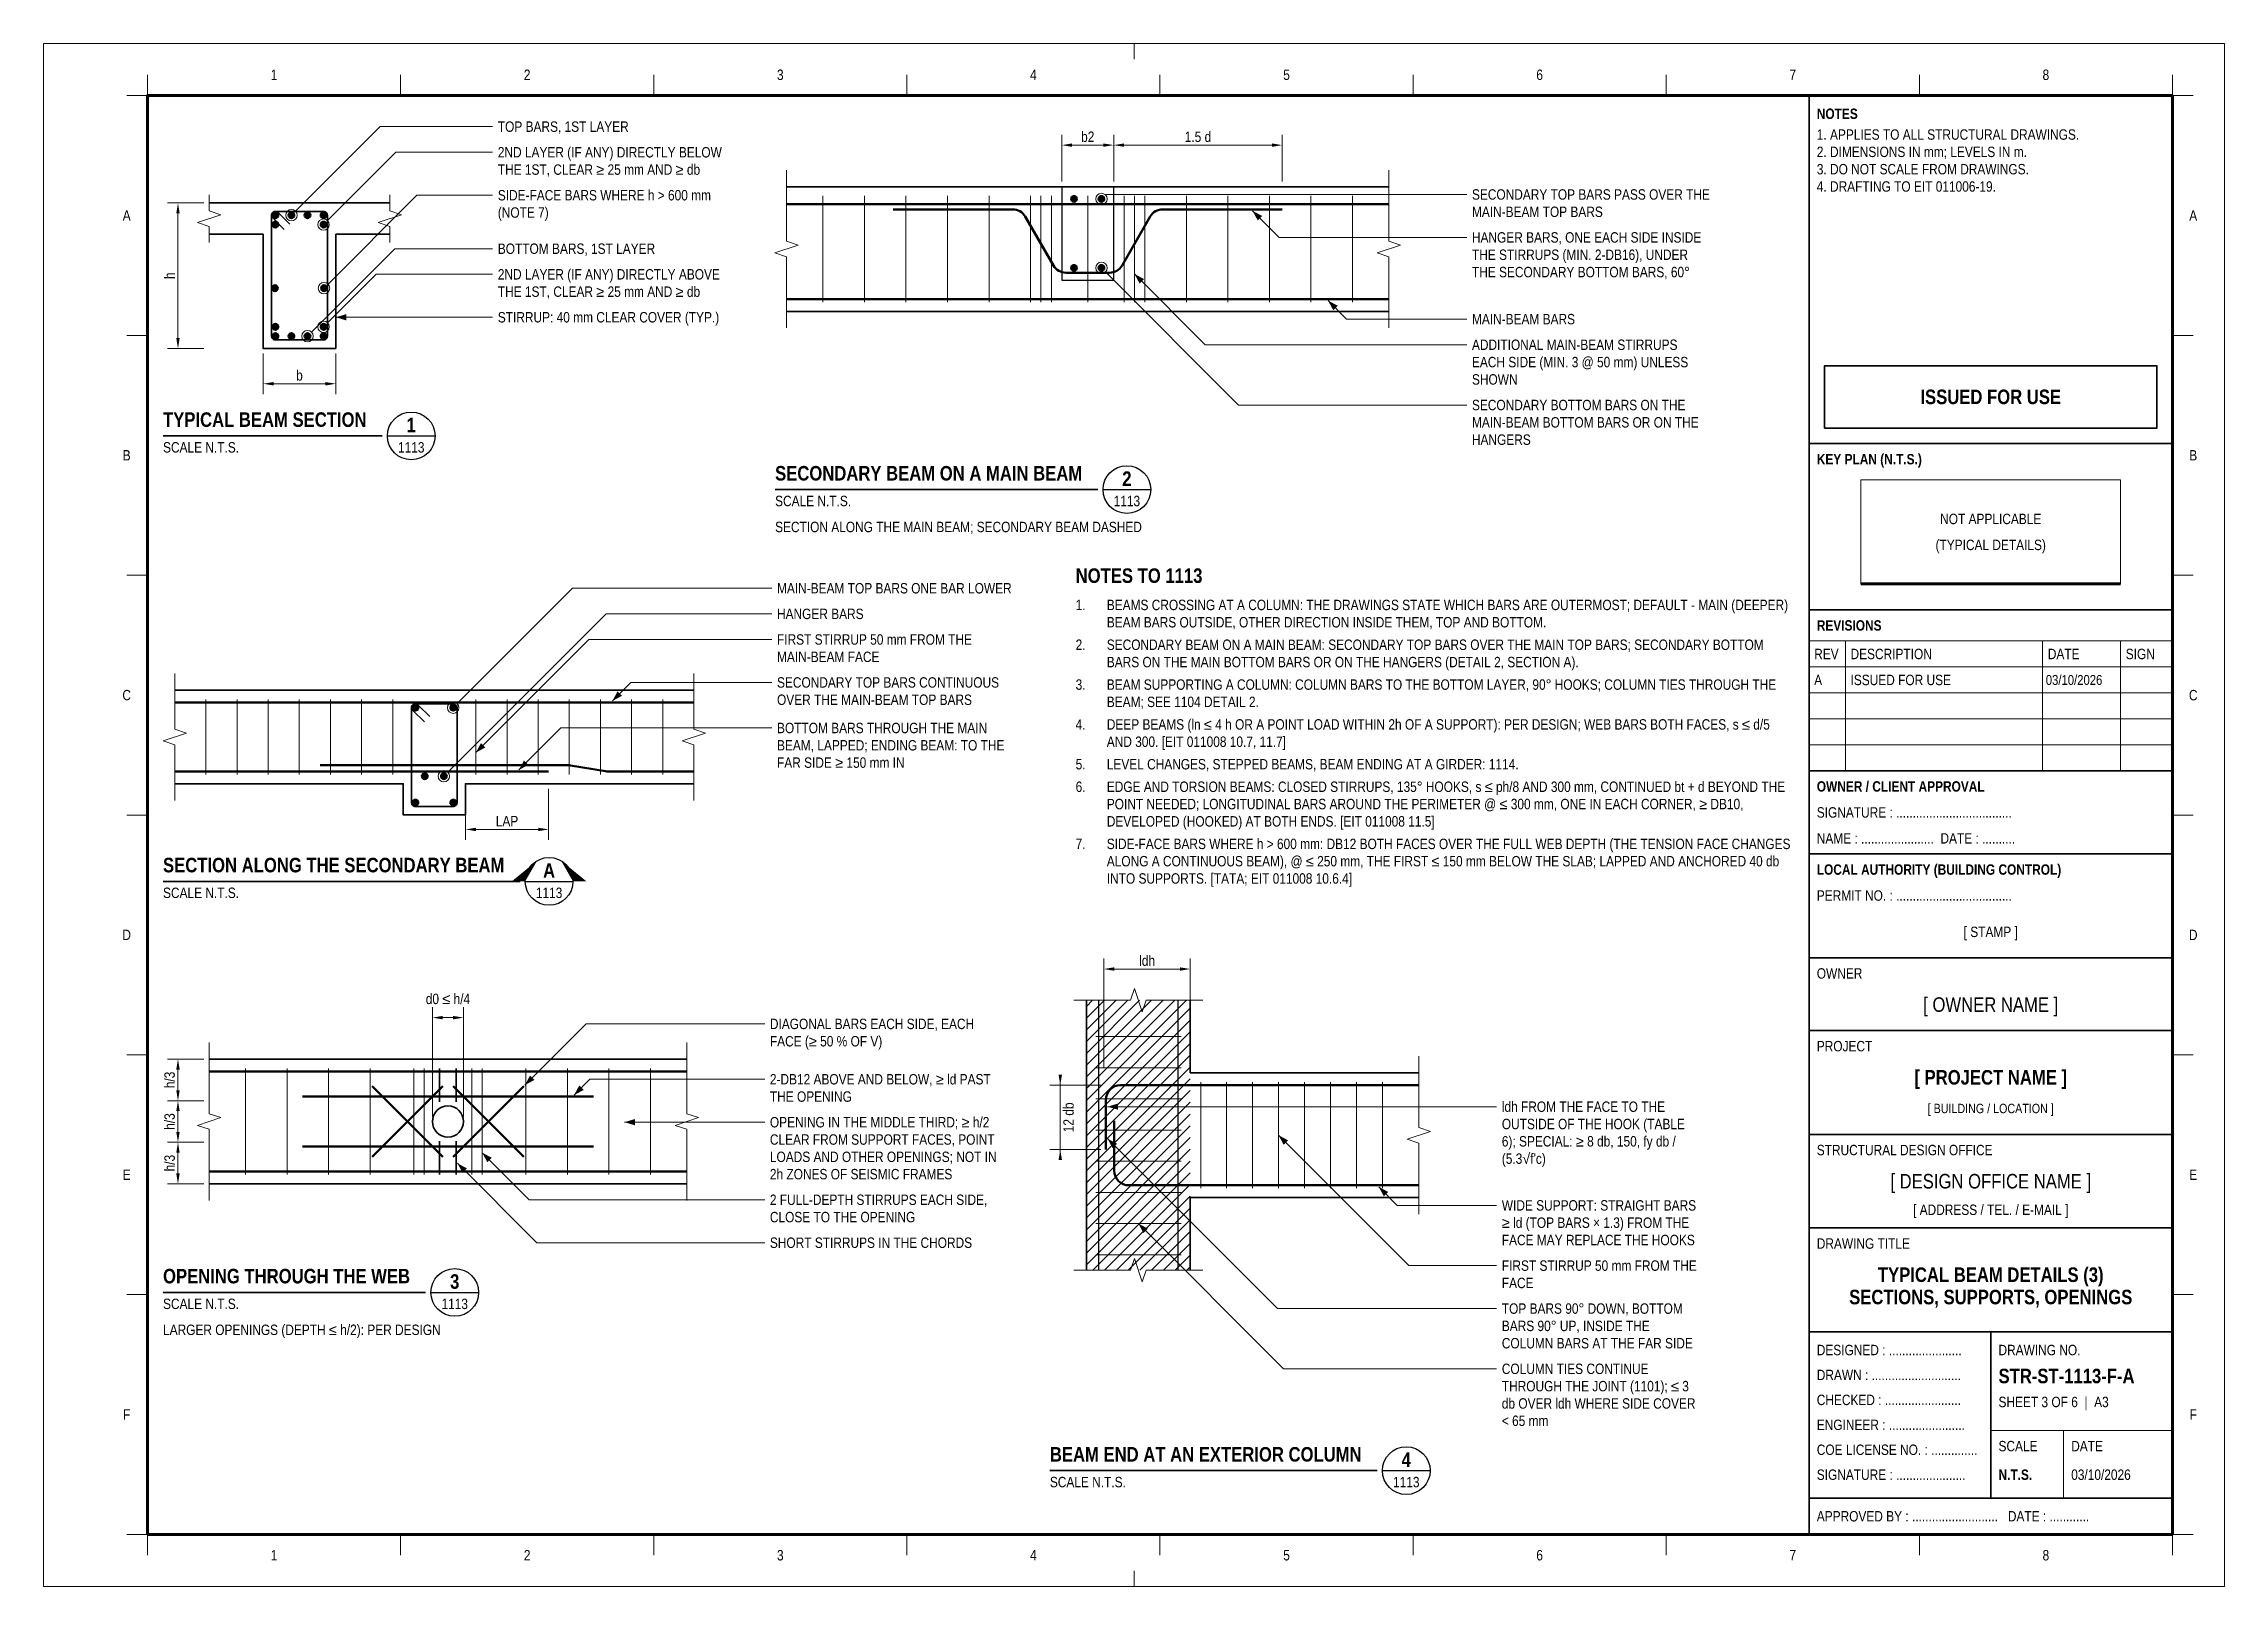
# Paper-space layout '1113' of a CAD drawing. Header units: millimetres. Extents: x 0 to 420, y 0 to 297.
# The model-space entities are those that its viewports show. They can reach past a viewport. Long polylines and large blocks are cut down to what shows.
import ezdxf
from ezdxf.enums import TextEntityAlignment as Align

# ---------------------------------------------------------------- set-up
doc = ezdxf.new("R2010")
doc.units = ezdxf.units.MM
doc.header["$LTSCALE"] = 3.75
doc.linetypes.add('HIDDEN', pattern=[9.525, 6.35, -3.175])
doc.linetypes.add('HIDDENX2', pattern=[19.05, 12.7, -6.35])
for name, color, linetype, lineweight in [('S-ANNO', 3, 'Continuous', 18), ('S-BREAK', 8, 'Continuous', 18), ('S-CONC', 4, 'Continuous', 35), ('S-CONC-HIDN', 252, 'HIDDENX2', 25), ('S-DET', 7, 'Continuous', 18), ('S-DIMS', 2, 'Continuous', 18), ('S-FRAME', 10, 'Continuous', 70), ('S-HATCH', 9, 'Continuous', 13), ('S-REBR', 1, 'Continuous', 50), ('S-REBR-NF', 252, 'Continuous', 25), ('S-REBR-SEC', 30, 'Continuous', 35), ('S-STIR-ELEV', 8, 'HIDDEN', 18), ('S-SYMB', 6, 'Continuous', 25), ('S-TEXT', 7, 'Continuous', 18), ('S-TITLE', 4, 'Continuous', 35), ('S-TTLB', 4, 'Continuous', 35), ('S-TTLB-THIN', 8, 'Continuous', 18), ('S-ZONE', 8, 'Continuous', 18)]:
    doc.layers.add(name, color=color, linetype=linetype, lineweight=lineweight)
for name, color, linetype, lineweight, plot in [('S-SHEET', 9, 'Continuous', 13, False), ('S-TB-AREA', 9, 'Continuous', 13, False), ('S-VPORT', 9, 'Continuous', 13, False)]:
    doc.layers.add(name, color=color, linetype=linetype, lineweight=lineweight, plot=plot)
doc.styles.add('AN', font='ARIALN_0.TTF')
doc.styles.add('ANB', font='ARIALNB_0.TTF')
doc.dimstyles.new('EIT-25', dxfattribs={"dimscale": 25, "dimtxt": 2, "dimasz": 2, "dimexe": 2, "dimexo": 1, "dimgap": 0.6, "dimtad": 1, "dimdec": 0, "dimtxsty": 'AN', "dimcen": 2.5, "dimclrd": 2, "dimclre": 8, "dimclrt": 7, "dimazin": 3, "dimtfac": 1, "dimtmove": 1, "dimatfit": 3, "dimlwd": -1, "dimlwe": -1, "dimarcsym": 0})

# ---------------------------------------------------------------- blocks, each defined once
blk = doc.blocks.new('TB-A3-NRW')
at = {"layer": 'S-FRAME', "flags": 128}
blk.add_lwpolyline([(20, 10), (410, 10), (410, 287), (20, 287)], close=True, dxfattribs=at)
blk.add_lwpolyline([(350, 193), (400, 193)], dxfattribs=at)
at = {"layer": 'S-SHEET', "flags": 128}
blk.add_lwpolyline([(0, 0), (420, 0), (420, 297), (0, 297)], close=True, dxfattribs=at)
at = {"layer": 'S-TB-AREA', "flags": 128}
blk.add_lwpolyline([(20, 10), (340, 10), (340, 287), (20, 287)], close=True, dxfattribs=at)
at = {"layer": 'S-TITLE', "flags": 128}
blk.add_lwpolyline([(343, 223), (407, 223), (407, 235), (343, 235)], close=True, dxfattribs=at)
at = {"layer": 'S-TTLB'}
for p, q in [((340, 10), (340, 287)), ((340, 220), (410, 220)), ((340, 188), (410, 188)), ((340, 157), (410, 157)), ((340, 157), (410, 157)), ((340, 141), (410, 141)), ((340, 121), (410, 121)), ((340, 107), (410, 107)), ((340, 87), (410, 87)), ((340, 69), (410, 69)), ((340, 49), (410, 49)), ((375, 17), (375, 49)), ((340, 17), (410, 17))]:
    blk.add_line(p, q, dxfattribs=at)
at = {"layer": 'S-TTLB-THIN'}
for p, q in [((340, 182), (410, 182)), ((347, 157), (347, 182)), ((385, 157), (385, 182)), ((400, 157), (400, 182)), ((340, 177), (410, 177)), ((340, 172), (410, 172)), ((340, 167), (410, 167)), ((340, 162), (410, 162)), ((375, 30), (410, 30)), ((389, 17), (389, 30))]:
    blk.add_line(p, q, dxfattribs=at)
at = {"layer": 'S-TTLB-THIN', "flags": 128}
blk.add_lwpolyline([(350, 193), (400, 193), (400, 213), (350, 213)], close=True, dxfattribs=at)
at = {"layer": 'S-ZONE'}
for p, q in [((210, 297), (210, 294)), ((20, 287), (20, 291)), ((68.75, 287), (68.75, 291)), ((117.5, 287), (117.5, 291)), ((166.25, 287), (166.25, 291)), ((215, 287), (215, 291)), ((263.75, 287), (263.75, 291)), ((312.5, 287), (312.5, 291)), ((361.25, 287), (361.25, 291)), ((410, 287), (410, 291)), ((16, 287), (20, 287)), ((410, 287), (414, 287)), ((16, 240.83), (20, 240.83)), ((410, 240.83), (414, 240.83)), ((16, 194.67), (20, 194.67)), ((410, 194.67), (414, 194.67)), ((16, 148.5), (20, 148.5)), ((410, 148.5), (414, 148.5)), ((16, 102.33), (20, 102.33)), ((410, 102.33), (414, 102.33)), ((16, 56.17), (20, 56.17)), ((410, 56.17), (414, 56.17)), ((16, 10), (20, 10)), ((20, 10), (20, 6)), ((68.75, 10), (68.75, 6)), ((117.5, 10), (117.5, 6)), ((166.25, 10), (166.25, 6)), ((215, 10), (215, 6)), ((263.75, 10), (263.75, 6)), ((312.5, 10), (312.5, 6)), ((361.25, 10), (361.25, 6)), ((410, 10), (410, 6)), ((410, 10), (414, 10)), ((210, 0), (210, 3))]:
    blk.add_line(p, q, dxfattribs=at)
at = {"layer": 'S-TEXT'}
for s, style, p in [('NOTES', 'ANB', (341.5, 283.5)), ('KEY PLAN (N.T.S.)', 'ANB', (341.5, 217)), ('REVISIONS', 'ANB', (341.5, 185)), ('REV', 'AN', (341, 179.5)), ('DESCRIPTION', 'AN', (348, 179.5)), ('DATE', 'AN', (386, 179.5)), ('SIGN', 'AN', (401, 179.5)), ('OWNER / CLIENT APPROVAL', 'ANB', (341.5, 154)), ('SIGNATURE : ...................................', 'AN', (341.5, 149)), ('NAME : ......................  DATE : ..........', 'AN', (341.5, 144)), ('LOCAL AUTHORITY (BUILDING CONTROL)', 'ANB', (341.5, 138)), ('PERMIT NO. : ...................................', 'AN', (341.5, 133)), ('OWNER', 'AN', (341.5, 118)), ('PROJECT', 'AN', (341.5, 104)), ('STRUCTURAL DESIGN OFFICE', 'AN', (341.5, 84)), ('DRAWING TITLE', 'AN', (341.5, 66)), ('DESIGNED : ......................', 'AN', (341.5, 45.5)), ('DRAWING NO.', 'AN', (376.5, 45.5)), ('DRAWN : ...........................', 'AN', (341.5, 40.7)), ('CHECKED : .......................', 'AN', (341.5, 35.9)), ('ENGINEER : .......................', 'AN', (341.5, 31.1)), ('COE LICENSE NO. : ..............', 'AN', (341.5, 26.3)), ('SCALE', 'AN', (376.5, 27)), ('DATE', 'AN', (390.5, 27)), ('SIGNATURE : .....................', 'AN', (341.5, 21.5)), ('APPROVED BY : ..........................   DATE : ............', 'AN', (341.5, 13.5))]:
    blk.add_text(s, height=2, dxfattribs=dict(at, style=style)).set_placement(p, align=Align.MIDDLE_LEFT)
at = {"layer": 'S-TEXT', "style": 'AN'}
blk.add_text('[ STAMP ]', height=2, dxfattribs=at).set_placement((375, 126), align=Align.MIDDLE_CENTER)
at = {"layer": 'S-TEXT', "insert": (341.5, 280.5), "char_height": 2, "width": 67, "attachment_point": 1, "style": 'AN'}
blk.add_mtext('1. APPLIES TO ALL STRUCTURAL DRAWINGS.\\P2. DIMENSIONS IN mm; LEVELS IN m.\\P3. DO NOT SCALE FROM DRAWINGS.\\P4. DRAFTING TO EIT 011006-19.', dxfattribs=at)
at = {"layer": 'S-TEXT'}
for tag, height, style, p in [('STATUS_1', 2.8, 'ANB', (375, 231.2)), ('STATUS_2', 2.8, 'ANB', (375, 226.8)), ('KEYPLAN_1', 2, 'AN', (375, 205.5)), ('KEYPLAN_2', 2, 'AN', (375, 200.5)), ('OWNER', 2.8, 'AN', (375, 112)), ('PROJECT', 2.8, 'ANB', (375, 98)), ('LOCATION', 1.8, 'AN', (375, 92)), ('OFFICE', 2.8, 'AN', (375, 78)), ('OFFICE_ADDR', 2, 'AN', (375, 72.5)), ('TITLE_1', 2.8, 'ANB', (375, 60)), ('TITLE_2', 2.8, 'ANB', (375, 55.7)), ('TITLE_3', 2.8, 'ANB', (375, 51.4))]:
    blk.add_attdef(tag, text='', height=height, dxfattribs=dict(at, style=style)).set_placement(p, align=Align.MIDDLE_CENTER)
for tag, height, style, p in [('REV_1', 2, 'AN', (341, 174.5)), ('REV_1_DESC', 2, 'AN', (348, 174.5)), ('REV_1_DATE', 1.9, 'AN', (385.6, 174.5)), ('REV_2', 2, 'AN', (341, 169.5)), ('REV_2_DESC', 2, 'AN', (348, 169.5)), ('REV_2_DATE', 1.9, 'AN', (385.6, 169.5)), ('REV_3', 2, 'AN', (341, 164.5)), ('REV_3_DESC', 2, 'AN', (348, 164.5)), ('REV_3_DATE', 1.9, 'AN', (385.6, 164.5)), ('REV_4', 2, 'AN', (341, 159.5)), ('REV_4_DESC', 2, 'AN', (348, 159.5)), ('REV_4_DATE', 1.9, 'AN', (385.6, 159.5)), ('DWG_NO', 2.8, 'ANB', (376.5, 40.5)), ('SHEET', 2, 'AN', (376.5, 35.5)), ('SCALE', 2, 'ANB', (376.5, 21.5)), ('DATE', 2, 'AN', (390.5, 21.5))]:
    blk.add_attdef(tag, text='', height=height, dxfattribs=dict(at, style=style)).set_placement(p, align=Align.MIDDLE_LEFT)
at = {"layer": 'S-ZONE', "style": 'AN'}
for s, p in [('1', (44.38, 291)), ('2', (93.12, 291)), ('3', (141.88, 291)), ('4', (190.62, 291)), ('5', (239.38, 291)), ('6', (288.12, 291)), ('7', (336.88, 291)), ('8', (385.62, 291)), ('A', (16, 263.92)), ('A', (414, 263.92)), ('B', (16, 217.75)), ('B', (414, 217.75)), ('C', (16, 171.58)), ('C', (414, 171.58)), ('D', (16, 125.42)), ('D', (414, 125.42)), ('E', (16, 79.25)), ('E', (414, 79.25)), ('F', (16, 33.08)), ('F', (414, 33.08)), ('1', (44.38, 6)), ('2', (93.12, 6)), ('3', (141.88, 6)), ('4', (190.62, 6)), ('5', (239.38, 6)), ('6', (288.12, 6)), ('7', (336.88, 6)), ('8', (385.62, 6))]:
    blk.add_text(s, height=2, dxfattribs=at).set_placement(p, align=Align.MIDDLE_CENTER)
blk = doc.blocks.new('VT-1113-1', base_point=(23, 216.9))
at = {"layer": 'S-SYMB'}
blk.add_line((66.2, 221.5), (75.4, 221.5), dxfattribs=at)
blk.add_circle((70.8, 221.5), 4.6, dxfattribs=at)
at = {"layer": 'S-TITLE'}
blk.add_line((23, 221.5), (65.2, 221.5), dxfattribs=at)
at = {"layer": 'S-TEXT'}
for s, height, style, p in [('1', 2.8, 'ANB', (70.8, 223.6)), ('1113', 2, 'AN', (70.8, 219.3))]:
    blk.add_text(s, height=height, dxfattribs=dict(at, style=style)).set_placement(p, align=Align.MIDDLE_CENTER)
at = {"layer": 'S-TEXT', "style": 'AN'}
blk.add_text('SCALE N.T.S.', height=2, dxfattribs=at).set_placement((23, 220.3), align=Align.TOP_LEFT)
at = {"layer": 'S-TITLE', "style": 'ANB'}
blk.add_text('TYPICAL BEAM SECTION', height=2.8, dxfattribs=at).set_placement((23, 222.4), align=Align.BOTTOM_LEFT)
blk = doc.blocks.new('VT-1113-2', base_point=(140.86, 202.4))
at = {"layer": 'S-SYMB'}
blk.add_line((204.01, 211.15), (213.21, 211.15), dxfattribs=at)
blk.add_circle((208.61, 211.15), 4.6, dxfattribs=at)
at = {"layer": 'S-TITLE'}
blk.add_line((140.86, 211.15), (203.01, 211.15), dxfattribs=at)
at = {"layer": 'S-TEXT'}
for s, height, style, p in [('2', 2.8, 'ANB', (208.61, 213.25)), ('1113', 2, 'AN', (208.61, 208.95))]:
    blk.add_text(s, height=height, dxfattribs=dict(at, style=style)).set_placement(p, align=Align.MIDDLE_CENTER)
at = {"layer": 'S-TEXT', "style": 'AN'}
for s, p in [('SCALE N.T.S.', (140.86, 209.95)), ('SECTION ALONG THE MAIN BEAM; SECONDARY BEAM DASHED', (140.86, 204.95))]:
    blk.add_text(s, height=2, dxfattribs=at).set_placement(p, align=Align.TOP_LEFT)
at = {"layer": 'S-TITLE', "style": 'ANB'}
blk.add_text('SECONDARY BEAM ON A MAIN BEAM', height=2.8, dxfattribs=at).set_placement((140.86, 212.05), align=Align.BOTTOM_LEFT)
blk = doc.blocks.new('VT-1113-A', base_point=(23, 131.12))
at = {"layer": 'S-SYMB'}
blk.add_line((92.75, 135.72), (101.95, 135.72), dxfattribs=at)
blk.add_circle((97.35, 135.72), 4.6, dxfattribs=at)
for points in [[(92.75, 135.72), (90.15, 135.72), (95.05, 139.72)], [(101.95, 135.72), (104.55, 135.72), (99.65, 139.72)]]:
    blk.add_solid(points, dxfattribs=at)
at = {"layer": 'S-TITLE'}
blk.add_line((23, 135.72), (91.75, 135.72), dxfattribs=at)
at = {"layer": 'S-TEXT'}
for s, height, style, p in [('A', 2.8, 'ANB', (97.35, 137.82)), ('1113', 2, 'AN', (97.35, 133.52))]:
    blk.add_text(s, height=height, dxfattribs=dict(at, style=style)).set_placement(p, align=Align.MIDDLE_CENTER)
at = {"layer": 'S-TEXT', "style": 'AN'}
blk.add_text('SCALE N.T.S.', height=2, dxfattribs=at).set_placement((23, 134.52), align=Align.TOP_LEFT)
at = {"layer": 'S-TITLE', "style": 'ANB'}
blk.add_text('SECTION ALONG THE SECONDARY BEAM', height=2.8, dxfattribs=at).set_placement((23, 136.62), align=Align.BOTTOM_LEFT)
blk = doc.blocks.new('NOTES-1113-1', base_point=(198.75, 134.69))
at = {"layer": 'S-TEXT', "style": 'AN'}
for s, p in [('1.', (198.75, 187.35)), ('BEAMS CROSSING AT A COLUMN: THE DRAWINGS STATE WHICH BARS ARE OUTERMOST; DEFAULT - MAIN (DEEPER)', (204.75, 187.35)), ('BEAM BARS OUTSIDE, OTHER DIRECTION INSIDE THEM, TOP AND BOTTOM.', (204.75, 184.02)), ('2.', (198.75, 179.69)), ('SECONDARY BEAM ON A MAIN BEAM: SECONDARY TOP BARS OVER THE MAIN TOP BARS; SECONDARY BOTTOM', (204.75, 179.69)), ('BARS ON THE MAIN BOTTOM BARS OR ON THE HANGERS (DETAIL 2, SECTION A).', (204.75, 176.35)), ('3.', (198.75, 172.02)), ('BEAM SUPPORTING A COLUMN: COLUMN BARS TO THE BOTTOM LAYER, 90° HOOKS; COLUMN TIES THROUGH THE', (204.75, 172.02)), ('BEAM; SEE 1104 DETAIL 2.', (204.75, 168.69)), ('4.', (198.75, 164.35)), ('DEEP BEAMS (ln ≤ 4 h OR A POINT LOAD WITHIN 2h OF A SUPPORT): PER DESIGN; WEB BARS BOTH FACES, s ≤ d/5', (204.75, 164.35)), ('AND 300. [EIT 011008 10.7, 11.7]', (204.75, 161.02)), ('5.', (198.75, 156.69)), ('LEVEL CHANGES, STEPPED BEAMS, BEAM ENDING AT A GIRDER: 1114.', (204.75, 156.69)), ('6.', (198.75, 152.35)), ('EDGE AND TORSION BEAMS: CLOSED STIRRUPS, 135° HOOKS, s ≤ ph/8 AND 300 mm, CONTINUED bt + d BEYOND THE', (204.75, 152.35)), ('POINT NEEDED; LONGITUDINAL BARS AROUND THE PERIMETER @ ≤ 300 mm, ONE IN EACH CORNER, ≥ DB10,', (204.75, 149.02)), ('DEVELOPED (HOOKED) AT BOTH ENDS. [EIT 011008 11.5]', (204.75, 145.69)), ('7.', (198.75, 141.35)), ('SIDE-FACE BARS WHERE h > 600 mm: DB12 BOTH FACES OVER THE FULL WEB DEPTH (THE TENSION FACE CHANGES', (204.75, 141.35)), ('ALONG A CONTINUOUS BEAM), @ ≤ 250 mm, THE FIRST ≤ 150 mm BELOW THE SLAB; LAPPED AND ANCHORED 40 db', (204.75, 138.02)), ('INTO SUPPORTS. [TATA; EIT 011008 10.6.4]', (204.75, 134.69))]:
    blk.add_text(s, height=2, dxfattribs=at).set_placement(p, align=Align.BOTTOM_LEFT)
at = {"layer": 'S-TITLE', "style": 'ANB'}
blk.add_text('NOTES TO 1113', height=2.8, dxfattribs=at).set_placement((198.75, 192.35), align=Align.BOTTOM_LEFT)
blk = doc.blocks.new('VT-1113-3', base_point=(23, 47.82))
at = {"layer": 'S-SYMB'}
blk.add_line((74.58, 56.57), (83.78, 56.57), dxfattribs=at)
blk.add_circle((79.18, 56.57), 4.6, dxfattribs=at)
at = {"layer": 'S-TITLE'}
blk.add_line((23, 56.57), (73.58, 56.57), dxfattribs=at)
at = {"layer": 'S-TEXT'}
for s, height, style, p in [('3', 2.8, 'ANB', (79.18, 58.67)), ('1113', 2, 'AN', (79.18, 54.37))]:
    blk.add_text(s, height=height, dxfattribs=dict(at, style=style)).set_placement(p, align=Align.MIDDLE_CENTER)
at = {"layer": 'S-TEXT', "style": 'AN'}
for s, p in [('SCALE N.T.S.', (23, 55.37)), ('LARGER OPENINGS (DEPTH ≤ h/2): PER DESIGN', (23, 50.37))]:
    blk.add_text(s, height=2, dxfattribs=at).set_placement(p, align=Align.TOP_LEFT)
at = {"layer": 'S-TITLE', "style": 'ANB'}
blk.add_text('OPENING THROUGH THE WEB', height=2.8, dxfattribs=at).set_placement((23, 57.47), align=Align.BOTTOM_LEFT)
blk = doc.blocks.new('VT-1113-4', base_point=(193.79, 17.67))
at = {"layer": 'S-SYMB'}
blk.add_line((257.83, 22.27), (267.03, 22.27), dxfattribs=at)
blk.add_circle((262.43, 22.27), 4.6, dxfattribs=at)
at = {"layer": 'S-TITLE'}
blk.add_line((193.79, 22.27), (256.83, 22.27), dxfattribs=at)
at = {"layer": 'S-TEXT'}
for s, height, style, p in [('4', 2.8, 'ANB', (262.43, 24.37)), ('1113', 2, 'AN', (262.43, 20.07))]:
    blk.add_text(s, height=height, dxfattribs=dict(at, style=style)).set_placement(p, align=Align.MIDDLE_CENTER)
at = {"layer": 'S-TEXT', "style": 'AN'}
blk.add_text('SCALE N.T.S.', height=2, dxfattribs=at).set_placement((193.79, 21.07), align=Align.TOP_LEFT)
at = {"layer": 'S-TITLE', "style": 'ANB'}
blk.add_text('BEAM END AT AN EXTERIOR COLUMN', height=2.8, dxfattribs=at).set_placement((193.79, 23.17), align=Align.BOTTOM_LEFT)
blk = doc.blocks.new('DET-1113-1', base_point=(-481.9, -40220))
at = {"layer": 'S-REBR'}
h = blk.add_hatch(color=256, dxfattribs=at)
h.dxf.hatch_style = 1
edge = h.paths.add_edge_path()
edge.add_arc((59, -39359), 13.8, 0, 360)
h = blk.add_hatch(color=256, dxfattribs=at)
h.dxf.hatch_style = 1
edge = h.paths.add_edge_path()
edge.add_arc((136.3, -39359), 13.8, 0, 360)
h = blk.add_hatch(color=256, dxfattribs=at)
h.dxf.hatch_style = 1
edge = h.paths.add_edge_path()
edge.add_arc((213.7, -39359), 13.8, 0, 360)
h = blk.add_hatch(color=256, dxfattribs=at)
h.dxf.hatch_style = 1
edge = h.paths.add_edge_path()
edge.add_arc((291, -39359), 13.8, 0, 360)
h = blk.add_hatch(color=256, dxfattribs=at)
h.dxf.hatch_style = 1
edge = h.paths.add_edge_path()
edge.add_arc((59, -39404), 13.8, 0, 360)
h = blk.add_hatch(color=256, dxfattribs=at)
h.dxf.hatch_style = 1
edge = h.paths.add_edge_path()
edge.add_arc((291, -39404), 13.8, 0, 360)
h = blk.add_hatch(color=256, dxfattribs=at)
h.dxf.hatch_style = 1
edge = h.paths.add_edge_path()
edge.add_arc((57, -39710), 13.8, 0, 360)
h = blk.add_hatch(color=256, dxfattribs=at)
h.dxf.hatch_style = 1
edge = h.paths.add_edge_path()
edge.add_arc((293, -39710), 13.8, 0, 360)
h = blk.add_hatch(color=256, dxfattribs=at)
h.dxf.hatch_style = 1
edge = h.paths.add_edge_path()
edge.add_arc((59, -39896), 13.8, 0, 360)
h = blk.add_hatch(color=256, dxfattribs=at)
h.dxf.hatch_style = 1
edge = h.paths.add_edge_path()
edge.add_arc((291, -39896), 13.8, 0, 360)
h = blk.add_hatch(color=256, dxfattribs=at)
h.dxf.hatch_style = 1
edge = h.paths.add_edge_path()
edge.add_arc((59, -39941), 13.8, 0, 360)
h = blk.add_hatch(color=256, dxfattribs=at)
h.dxf.hatch_style = 1
edge = h.paths.add_edge_path()
edge.add_arc((136.3, -39941), 13.8, 0, 360)
h = blk.add_hatch(color=256, dxfattribs=at)
h.dxf.hatch_style = 1
edge = h.paths.add_edge_path()
edge.add_arc((213.7, -39941), 13.8, 0, 360)
h = blk.add_hatch(color=256, dxfattribs=at)
h.dxf.hatch_style = 1
edge = h.paths.add_edge_path()
edge.add_arc((291, -39941), 13.8, 0, 360)
at = {"layer": 'S-ANNO', "flags": 128}
for points in [[(155.8, -39339.6), (562.8, -38932.5), (1030, -38932.5), (1105, -38932.5)], [(310.4, -39384.6), (639.2, -39055.8), (1030, -39055.8), (1105, -39055.8)], [(312.4, -39690.6), (740.5, -39262.5), (1030, -39262.5), (1105, -39262.5)], [(233.1, -39921.6), (634.7, -39520), (1030, -39520), (1105, -39520)], [(310.4, -39876.6), (543.7, -39643.3), (1030, -39643.3), (1105, -39643.3)], [(350, -39850), (1030, -39850), (1105, -39850)]]:
    blk.add_lwpolyline(points, dxfattribs=at)
at = {"layer": 'S-ANNO'}
for centre in [(136.3, -39359), (291, -39404), (293, -39710), (291, -39896), (213.7, -39941)]:
    blk.add_circle(centre, 27.5, dxfattribs=at)
blk.add_solid([(350, -39850), (400, -39865), (400, -39835)], dxfattribs=at)
at = {"layer": 'S-BREAK', "flags": 128}
for points in [[(-260, -39490), (-260, -39412.5), (-316.2, -39393.8), (-203.8, -39356.2), (-260, -39337.5), (-260, -39260)], [(610, -39490), (610, -39412.5), (553.8, -39393.8), (666.2, -39356.2), (610, -39337.5), (610, -39260)]]:
    blk.add_lwpolyline(points, dxfattribs=at)
at = {"layer": 'S-CONC'}
for p, q in [((-260, -39300), (610, -39300)), ((-260, -39450), (0, -39450)), ((350, -39450), (610, -39450))]:
    blk.add_line(p, q, dxfattribs=at)
at = {"layer": 'S-CONC', "flags": 128}
blk.add_lwpolyline([(0, -39450), (0, -40000), (350, -40000), (350, -39450)], dxfattribs=at)
at = {"layer": 'S-REBR'}
for centre in [(59, -39359), (136.3, -39359), (213.7, -39359), (291, -39359), (59, -39404), (291, -39404), (57, -39710), (293, -39710), (59, -39896), (291, -39896), (59, -39941), (136.3, -39941), (213.7, -39941), (291, -39941)]:
    blk.add_circle(centre, 13.8, dxfattribs=at)
at = {"layer": 'S-REBR-SEC', "flags": 128}
blk.add_lwpolyline([(127.8, -39402), (71.9, -39346.1, 0.6681786), (40.8, -39359), (40.8, -39941, 0.4142136), (59, -39959.2), (291, -39959.2, 0.4142136), (309.2, -39941), (309.2, -39359, 0.4142136), (291, -39340.8), (59, -39340.8, 0.6681786), (46.1, -39371.9), (102, -39427.8)], format="xyb", dxfattribs=at)
at = {"layer": 'S-TEXT', "char_height": 50, "attachment_point": 1, "style": 'AN'}
for s, insert, width in [('TOP BARS, 1ST LAYER', (1130, -38907.5), 667.962), ('2ND LAYER (IF ANY) DIRECTLY BELOW\\PTHE 1ST, CLEAR ≥ 25 mm AND ≥ db', (1130, -39030.8), 1134.473), ('SIDE-FACE BARS WHERE h > 600 mm\\P(NOTE 7)', (1130, -39237.5), 1079.954), ('BOTTOM BARS, 1ST LAYER', (1130, -39495), 800.339), ('2ND LAYER (IF ANY) DIRECTLY ABOVE\\PTHE 1ST, CLEAR ≥ 25 mm AND ≥ db', (1130, -39618.3), 1124.576), ('STIRRUP: 40 mm CLEAR COVER (TYP.)', (1130, -39825), 1121.207)]:
    blk.add_mtext(s, dxfattribs=dict(at, insert=insert, width=width))
at = {"layer": 'S-DIMS'}
blk.add_linear_dim(base=(-410, -40000), p1=(-260, -40000), p2=(-260, -39300), angle=90, text='h', dimstyle='EIT-25', dxfattribs=at).render()
blk.add_linear_dim(base=(0, -40170), p1=(0, -40000), p2=(350, -40000), text='b', dimstyle='EIT-25', dxfattribs=at).render()
blk = doc.blocks.new('DET-1113-2', base_point=(4493.8, -40657.5))
at = {"layer": 'S-REBR'}
h = blk.add_hatch(color=256, dxfattribs=at)
h.dxf.hatch_style = 1
edge = h.paths.add_edge_path()
edge.add_arc((5934, -39459), 13.8, 0, 360)
h = blk.add_hatch(color=256, dxfattribs=at)
h.dxf.hatch_style = 1
edge = h.paths.add_edge_path()
edge.add_arc((6066, -39459), 13.8, 0, 360)
h = blk.add_hatch(color=256, dxfattribs=at)
h.dxf.hatch_style = 1
edge = h.paths.add_edge_path()
edge.add_arc((5934, -39791), 13.8, 0, 360)
h = blk.add_hatch(color=256, dxfattribs=at)
h.dxf.hatch_style = 1
edge = h.paths.add_edge_path()
edge.add_arc((6066, -39791), 13.8, 0, 360)
at = {"layer": 'S-ANNO', "flags": 128}
for points in [[(6085.4, -39439.6), (6087.5, -39437.5), (7750, -39437.5), (7825, -39437.5)], [(6793.7, -39516.2), (6921.7, -39644.2), (7750, -39644.2), (7825, -39644.2)], [(6085.4, -39810.4), (6725.8, -40450.8), (7750, -40450.8), (7825, -40450.8)], [(6225, -39820), (6565.8, -40160.8), (7750, -40160.8), (7825, -40160.8)], [(7157.2, -39948.2), (7246.5, -40037.5), (7750, -40037.5), (7825, -40037.5)]]:
    blk.add_lwpolyline(points, dxfattribs=at)
at = {"layer": 'S-ANNO'}
for centre in [(6066, -39459), (6066, -39791)]:
    blk.add_circle(centre, 27.5, dxfattribs=at)
for points in [[(6793.7, -39516.2), (6818.5, -39562.2), (6839.7, -39541)], [(6225, -39820), (6249.7, -39866), (6271, -39844.7)], [(7157.2, -39948.2), (7182, -39994.2), (7203.2, -39973)]]:
    blk.add_solid(points, dxfattribs=at)
at = {"layer": 'S-BREAK', "flags": 128}
for points in [[(4550, -40080), (4550, -39737.5), (4493.8, -39718.8), (4606.2, -39681.2), (4550, -39662.5), (4550, -39320)], [(7450, -40080), (7450, -39737.5), (7393.8, -39718.8), (7506.2, -39681.2), (7450, -39662.5), (7450, -39320)]]:
    blk.add_lwpolyline(points, dxfattribs=at)
at = {"layer": 'S-CONC'}
for p, q in [((4550, -39400), (7450, -39400)), ((4550, -40000), (7450, -40000))]:
    blk.add_line(p, q, dxfattribs=at)
at = {"layer": 'S-CONC-HIDN', "flags": 128}
blk.add_lwpolyline([(5875, -39400), (5875, -39850), (6125, -39850), (6125, -39400)], dxfattribs=at)
at = {"layer": 'S-REBR', "flags": 128}
for points in [[(4550, -39484), (7450, -39484)], [(4550, -39941), (7450, -39941)]]:
    blk.add_lwpolyline(points, dxfattribs=at)
blk.add_lwpolyline([(5063.5, -39509), (5638.5, -39509, -0.2679492), (5699.1, -39544), (5834.8, -39779, 0.2679492), (5895.4, -39814), (6104.6, -39814, 0.2679492), (6165.2, -39779), (6300.9, -39544, -0.2679492), (6361.5, -39509), (6936.5, -39509)], format="xyb", dxfattribs=at)
at = {"layer": 'S-REBR'}
for centre in [(5934, -39459), (6066, -39459), (5934, -39791), (6066, -39791)]:
    blk.add_circle(centre, 13.8, dxfattribs=at)
at = {"layer": 'S-STIR-ELEV'}
for p, q in [((4725, -39955.5), (4725, -39444.5)), ((4925, -39955.5), (4925, -39444.5)), ((5125, -39955.5), (5125, -39444.5)), ((5325, -39955.5), (5325, -39444.5)), ((5525, -39955.5), (5525, -39444.5)), ((5725, -39955.5), (5725, -39444.5)), ((5775, -39955.5), (5775, -39444.5)), ((5825, -39955.5), (5825, -39444.5)), ((6000, -39955.5), (6000, -39444.5)), ((6175, -39955.5), (6175, -39444.5)), ((6225, -39955.5), (6225, -39444.5)), ((6275, -39955.5), (6275, -39444.5)), ((6475, -39955.5), (6475, -39444.5)), ((6675, -39955.5), (6675, -39444.5)), ((6875, -39955.5), (6875, -39444.5)), ((7075, -39955.5), (7075, -39444.5)), ((7275, -39955.5), (7275, -39444.5))]:
    blk.add_line(p, q, dxfattribs=at)
at = {"layer": 'S-TEXT', "char_height": 50, "attachment_point": 1, "style": 'AN'}
for s, insert, width in [('SECONDARY TOP BARS PASS OVER THE\\PMAIN-BEAM TOP BARS', (7850, -39412.5), 1204.031), ('HANGER BARS, ONE EACH SIDE INSIDE\\PTHE STIRRUPS (MIN. 2-DB16), UNDER\\PTHE SECONDARY BOTTOM BARS, 60°', (7850, -39619.2), 1160.934), ('MAIN-BEAM BARS', (7850, -40012.5), 528.776), ('ADDITIONAL MAIN-BEAM STIRRUPS\\PEACH SIDE (MIN. 3 @ 50 mm) UNLESS\\PSHOWN', (7850, -40135.8), 1095.668), ('SECONDARY BOTTOM BARS ON THE\\PMAIN-BEAM BOTTOM BARS OR ON THE\\PHANGERS', (7850, -40425.8), 1147.703)]:
    blk.add_mtext(s, dxfattribs=dict(at, insert=insert, width=width))
at = {"layer": 'S-DIMS'}
for base, p1, p2, text in [((5875, -39200), (5875, -39400), (6125, -39400), 'b2'), ((6125, -39200), (6125, -39400), (6936.5, -39400), '1.5 d')]:
    blk.add_linear_dim(base=base, p1=p1, p2=p2, text=text, dimstyle='EIT-25', dxfattribs=at).render()
blk = doc.blocks.new('DET-1113-A', base_point=(-1156.2, -48120))
at = {"layer": 'S-REBR'}
h = blk.add_hatch(color=256, dxfattribs=at)
h.dxf.hatch_style = 1
edge = h.paths.add_edge_path()
edge.add_arc((59, -47484), 13.8, 0, 360)
h = blk.add_hatch(color=256, dxfattribs=at)
h.dxf.hatch_style = 1
edge = h.paths.add_edge_path()
edge.add_arc((241, -47484), 13.8, 0, 360)
h = blk.add_hatch(color=256, dxfattribs=at)
h.dxf.hatch_style = 1
edge = h.paths.add_edge_path()
edge.add_arc((104, -47814), 13.8, 0, 360)
h = blk.add_hatch(color=256, dxfattribs=at)
h.dxf.hatch_style = 1
edge = h.paths.add_edge_path()
edge.add_arc((196, -47814), 13.8, 0, 360)
h = blk.add_hatch(color=256, dxfattribs=at)
h.dxf.hatch_style = 1
edge = h.paths.add_edge_path()
edge.add_arc((59, -47941), 13.8, 0, 360)
h = blk.add_hatch(color=256, dxfattribs=at)
h.dxf.hatch_style = 1
edge = h.paths.add_edge_path()
edge.add_arc((241, -47941), 13.8, 0, 360)
at = {"layer": 'S-ANNO', "flags": 128}
for points in [[(260.4, -47464.6), (815.8, -46909.2), (1700, -46909.2), (1775, -46909.2)], [(215.4, -47794.6), (977.5, -47032.5), (1700, -47032.5), (1775, -47032.5)], [(350, -47700), (894.2, -47155.8), (1700, -47155.8), (1775, -47155.8)], [(1007.2, -47451.8), (1096.5, -47362.5), (1700, -47362.5), (1775, -47362.5)], [(557.2, -47783.8), (759.3, -47581.7), (1700, -47581.7), (1775, -47581.7)]]:
    blk.add_lwpolyline(points, dxfattribs=at)
at = {"layer": 'S-ANNO'}
for centre in [(241, -47484), (196, -47814)]:
    blk.add_circle(centre, 27.5, dxfattribs=at)
for points in [[(1007.2, -47451.8), (1053.2, -47427), (1032, -47405.8)], [(350, -47700), (396, -47675.3), (374.7, -47654)], [(557.2, -47783.8), (603.2, -47759), (582, -47737.8)]]:
    blk.add_solid(points, dxfattribs=at)
at = {"layer": 'S-BREAK', "flags": 128}
for points in [[(-1100, -47930), (-1100, -47662.5), (-1156.2, -47643.8), (-1043.8, -47606.2), (-1100, -47587.5), (-1100, -47320)], [(1400, -47930), (1400, -47662.5), (1343.8, -47643.8), (1456.2, -47606.2), (1400, -47587.5), (1400, -47320)]]:
    blk.add_lwpolyline(points, dxfattribs=at)
at = {"layer": 'S-CONC'}
blk.add_line((-1100, -47400), (1400, -47400), dxfattribs=at)
at = {"layer": 'S-CONC', "flags": 128}
blk.add_lwpolyline([(-1100, -47850), (0, -47850), (0, -48000), (300, -48000), (300, -47850), (1400, -47850)], dxfattribs=at)
at = {"layer": 'S-REBR', "flags": 128}
for points in [[(-1100, -47459), (1400, -47459)], [(-1100, -47791), (700, -47791)]]:
    blk.add_lwpolyline(points, dxfattribs=at)
blk.add_lwpolyline([(-400, -47761), (794.2, -47761, -0.0413106), (805.7, -47762), (974.3, -47790, 0.0413106), (985.8, -47791), (1400, -47791)], format="xyb", dxfattribs=at)
at = {"layer": 'S-REBR'}
for centre in [(59, -47484), (241, -47484), (104, -47814), (196, -47814), (59, -47941), (241, -47941)]:
    blk.add_circle(centre, 13.8, dxfattribs=at)
at = {"layer": 'S-REBR-SEC', "flags": 128}
blk.add_lwpolyline([(127.8, -47527), (71.9, -47471.1, 0.6681786), (40.8, -47484), (40.8, -47941, 0.4142136), (59, -47959.2), (241, -47959.2, 0.4142136), (259.2, -47941), (259.2, -47484, 0.4142136), (241, -47465.8), (59, -47465.8, 0.6681786), (46.1, -47496.9), (102, -47552.8)], format="xyb", dxfattribs=at)
at = {"layer": 'S-STIR-ELEV'}
for p, q in [((-950, -47805.5), (-950, -47444.5)), ((-800, -47805.5), (-800, -47444.5)), ((-650, -47805.5), (-650, -47444.5)), ((-500, -47805.5), (-500, -47444.5)), ((-350, -47805.5), (-350, -47444.5)), ((-200, -47805.5), (-200, -47444.5)), ((-50, -47805.5), (-50, -47444.5)), ((350, -47805.5), (350, -47444.5)), ((500, -47805.5), (500, -47444.5)), ((650, -47805.5), (650, -47444.5)), ((800, -47805.5), (800, -47444.5)), ((950, -47805.5), (950, -47444.5)), ((1100, -47805.5), (1100, -47444.5)), ((1250, -47805.5), (1250, -47444.5))]:
    blk.add_line(p, q, dxfattribs=at)
at = {"layer": 'S-TEXT', "char_height": 50, "attachment_point": 1, "style": 'AN'}
for s, insert, width in [('MAIN-BEAM TOP BARS ONE BAR LOWER', (1800, -46884.2), 1187.466), ('HANGER BARS', (1800, -47007.5), 446.023), ('FIRST STIRRUP 50 mm FROM THE\\PMAIN-BEAM FACE', (1800, -47130.8), 988.759), ('SECONDARY TOP BARS CONTINUOUS\\POVER THE MAIN-BEAM TOP BARS', (1800, -47337.5), 1124.435), ('BOTTOM BARS THROUGH THE MAIN\\PBEAM, LAPPED; ENDING BEAM: TO THE\\PFAR SIDE ≥ 150 mm IN', (1800, -47556.7), 1151.144)]:
    blk.add_mtext(s, dxfattribs=dict(at, insert=insert, width=width))
at = {"layer": 'S-DIMS'}
blk.add_linear_dim(base=(300, -48070), p1=(300, -47850), p2=(700, -47850), text='LAP', dimstyle='EIT-25', dxfattribs=at).render()
blk = doc.blocks.new('DET-1113-3', base_point=(18628.1, -48323.2))
at = {"layer": 'S-ANNO', "flags": 128}
for points in [[(20370.5, -47524.5), (20664.9, -47230.1), (21450, -47230.1), (21525, -47230.1)], [(20607.2, -47572.8), (20683.5, -47496.5), (21450, -47496.5), (21525, -47496.5)], [(20850, -47703.2), (21450, -47703.2), (21525, -47703.2)], [(20165, -47850), (20391.5, -48076.5), (21450, -48076.5), (21525, -48076.5)], [(20045.5, -47901), (20427.7, -48283.2), (21450, -48283.2), (21525, -48283.2)]]:
    blk.add_lwpolyline(points, dxfattribs=at)
at = {"layer": 'S-ANNO'}
for points in [[(20370.5, -47524.5), (20416.4, -47499.8), (20395.2, -47478.6)], [(20607.2, -47572.8), (20653.2, -47548), (20632, -47526.8)], [(20850, -47703.2), (20900, -47718.2), (20900, -47688.2)], [(20165, -47850), (20189.7, -47896), (20211, -47874.7)], [(20045.5, -47901), (20070.2, -47946.9), (20091.4, -47925.7)]]:
    blk.add_solid(points, dxfattribs=at)
at = {"layer": 'S-BREAK', "flags": 128}
for points in [[(18850, -48080), (18850, -47737.5), (18793.8, -47718.8), (18906.2, -47681.2), (18850, -47662.5), (18850, -47320)], [(21150, -48080), (21150, -47737.5), (21093.8, -47718.8), (21206.2, -47681.2), (21150, -47662.5), (21150, -47320)]]:
    blk.add_lwpolyline(points, dxfattribs=at)
at = {"layer": 'S-CONC'}
for p, q in [((18850, -47400), (21150, -47400)), ((18850, -48000), (21150, -48000))]:
    blk.add_line(p, q, dxfattribs=at)
blk.add_circle((20000, -47700), 75, dxfattribs=at)
at = {"layer": 'S-REBR', "flags": 128}
for points in [[(18850, -47459), (21150, -47459)], [(19975, -47870), (19635, -47530)], [(19635, -47870), (19975, -47530)], [(20365, -47870), (20025, -47530)], [(20025, -47870), (20365, -47530)], [(19300, -47580), (20700, -47580)], [(19300, -47820), (20700, -47820)], [(18850, -47941), (21150, -47941)]]:
    blk.add_lwpolyline(points, dxfattribs=at)
at = {"layer": 'S-REBR-SEC'}
for p, q in [((19960, -47605), (19960, -47444.5)), ((20040, -47605), (20040, -47444.5)), ((19960, -47955.5), (19960, -47795)), ((20040, -47955.5), (20040, -47795))]:
    blk.add_line(p, q, dxfattribs=at)
at = {"layer": 'S-STIR-ELEV'}
for p, q in [((19025, -47955.5), (19025, -47444.5)), ((19225, -47955.5), (19225, -47444.5)), ((19425, -47955.5), (19425, -47444.5)), ((19625, -47955.5), (19625, -47444.5)), ((19835, -47955.5), (19835, -47444.5)), ((19885, -47955.5), (19885, -47444.5)), ((20115, -47955.5), (20115, -47444.5)), ((20165, -47955.5), (20165, -47444.5)), ((20375, -47955.5), (20375, -47444.5)), ((20575, -47955.5), (20575, -47444.5)), ((20775, -47955.5), (20775, -47444.5)), ((20975, -47955.5), (20975, -47444.5))]:
    blk.add_line(p, q, dxfattribs=at)
at = {"layer": 'S-TEXT', "char_height": 50, "attachment_point": 1, "style": 'AN'}
for s, insert, width in [('DIAGONAL BARS EACH SIDE, EACH\\PFACE (≥ 50 % OF V)', (21550, -47205.1), 1035.226), ('2-DB12 ABOVE AND BELOW, ≥ ld PAST\\PTHE OPENING', (21550, -47471.5), 1118.334), ('OPENING IN THE MIDDLE THIRD; ≥ h/2\\PCLEAR FROM SUPPORT FACES, POINT\\PLOADS AND OTHER OPENINGS; NOT IN\\P2h ZONES OF SEISMIC FRAMES', (21550, -47678.2), 1147.739), ('2 FULL-DEPTH STIRRUPS EACH SIDE,\\PCLOSE TO THE OPENING', (21550, -48051.5), 1101.308), ('SHORT STIRRUPS IN THE CHORDS', (21550, -48258.2), 1025.046)]:
    blk.add_mtext(s, dxfattribs=dict(at, insert=insert, width=width))
at = {"layer": 'S-DIMS'}
blk.add_linear_dim(base=(19925, -47200), p1=(19925, -47700), p2=(20075, -47700), text='d0 ≤ h/4', dimstyle='EIT-25', dxfattribs=at).render()
for base, p1, p2 in [((18700, -47600), (18850, -47600), (18850, -47400)), ((18700, -47800), (18850, -47800), (18850, -47600)), ((18700, -48000), (18850, -48000), (18850, -47800))]:
    blk.add_linear_dim(base=base, p1=p1, p2=p2, angle=90, text='h/3', dimstyle='EIT-25', dxfattribs=at).render()
blk = doc.blocks.new('DET-1113-4', base_point=(19324, -25114.2))
at = {"layer": 'S-HATCH'}
h = blk.add_hatch(dxfattribs=at)
h.set_pattern_fill('ANSI31', color=256, scale=12.59843)
h.paths.add_polyline_path([(19500, -24350), (20000, -24350), (20000, -23050), (19500, -23050)])
at = {"layer": 'S-ANNO', "flags": 128}
for points in [[(19601.8, -23562.5), (21400, -23562.5), (21475, -23562.5)], [(19601.2, -23716.2), (20419.2, -24534.2), (21400, -24534.2), (21475, -24534.2)], [(20425, -23700), (21052.5, -24327.5), (21400, -24327.5), (21475, -24327.5)], [(20907.2, -23948.2), (20996.5, -24037.5), (21400, -24037.5), (21475, -24037.5)], [(19750, -24125), (20449.2, -24824.2), (21400, -24824.2), (21475, -24824.2)]]:
    blk.add_lwpolyline(points, dxfattribs=at)
at = {"layer": 'S-ANNO'}
for points in [[(19601.8, -23562.5), (19651.8, -23577.5), (19651.8, -23547.5)], [(19601.2, -23716.2), (19626, -23762.2), (19647.2, -23741)], [(20425, -23700), (20449.7, -23746), (20471, -23724.7)], [(20907.2, -23948.2), (20932, -23994.2), (20953.2, -23973)], [(19750, -24125), (19774.7, -24171), (19796, -24149.7)]]:
    blk.add_solid(points, dxfattribs=at)
at = {"layer": 'S-BREAK', "flags": 128}
for points in [[(19440, -23050), (19712.5, -23050), (19731.2, -22993.8), (19768.8, -23106.2), (19787.5, -23050), (20060, -23050)], [(21100, -24080), (21100, -23737.5), (21043.8, -23718.8), (21156.2, -23681.2), (21100, -23662.5), (21100, -23320)], [(19440, -24350), (19712.5, -24350), (19731.2, -24293.8), (19768.8, -24406.2), (19787.5, -24350), (20060, -24350)]]:
    blk.add_lwpolyline(points, dxfattribs=at)
at = {"layer": 'S-CONC'}
for p, q in [((19500, -24350), (19500, -23050)), ((20000, -23400), (20000, -23050)), ((20000, -23400), (21100, -23400)), ((20000, -24350), (20000, -24000)), ((20000, -24000), (21100, -24000))]:
    blk.add_line(p, q, dxfattribs=at)
at = {"layer": 'S-REBR', "flags": 128}
for points in [[(19594, -23769), (19594, -23529, -0.4142136), (19664, -23459), (21100, -23459)], [(19634, -23631), (19634, -23871, 0.4142136), (19704, -23941), (21100, -23941)]]:
    blk.add_lwpolyline(points, format="xyb", dxfattribs=at)
at = {"layer": 'S-REBR-NF', "flags": 128}
for points in [[(19559, -24350), (19559, -23050)], [(19941, -24350), (19941, -23050)]]:
    blk.add_lwpolyline(points, dxfattribs=at)
at = {"layer": 'S-STIR-ELEV'}
for p, q in [((19544.5, -23225), (19955.5, -23225)), ((19544.5, -23375), (19955.5, -23375)), ((20050, -23955.5), (20050, -23444.5)), ((20175, -23955.5), (20175, -23444.5)), ((20300, -23955.5), (20300, -23444.5)), ((20425, -23955.5), (20425, -23444.5)), ((20550, -23955.5), (20550, -23444.5)), ((20675, -23955.5), (20675, -23444.5)), ((20800, -23955.5), (20800, -23444.5)), ((20925, -23955.5), (20925, -23444.5)), ((19544.5, -23525), (19955.5, -23525)), ((19544.5, -23675), (19955.5, -23675)), ((19544.5, -23825), (19955.5, -23825)), ((19544.5, -23975), (19955.5, -23975)), ((19544.5, -24125), (19955.5, -24125)), ((19544.5, -24275), (19955.5, -24275))]:
    blk.add_line(p, q, dxfattribs=at)
at = {"layer": 'S-TEXT', "char_height": 50, "attachment_point": 1, "style": 'AN'}
for s, insert, width in [("ldh FROM THE FACE TO THE\\POUTSIDE OF THE HOOK (TABLE\\P6); SPECIAL: ≥ 8 db, 150, fy db /\\P(5.3√f'c)", (21500, -23537.5), 929.346), ('WIDE SUPPORT: STRAIGHT BARS\\P≥ ld (TOP BARS × 1.3) FROM THE\\PFACE MAY REPLACE THE HOOKS', (21500, -24012.5), 985.496), ('FIRST STIRRUP 50 mm FROM THE\\PFACE', (21500, -24302.5), 988.759), ('TOP BARS 90° DOWN, BOTTOM\\PBARS 90° UP, INSIDE THE\\PCOLUMN BARS AT THE FAR SIDE', (21500, -24509.2), 968.931), ('COLUMN TIES CONTINUE\\PTHROUGH THE JOINT (1101); ≤ 3\\Pdb OVER ldh WHERE SIDE COVER\\P< 65 mm', (21500, -24799.2), 982.339)]:
    blk.add_mtext(s, dxfattribs=dict(at, insert=insert, width=width))
at = {"layer": 'S-DIMS'}
blk.add_linear_dim(base=(19584, -22900), p1=(19584, -23400), p2=(20000, -23400), text='ldh', dimstyle='EIT-25', dxfattribs=at).render()
blk.add_linear_dim(base=(19374, -23459), p1=(19594, -23459), p2=(19594, -23769), angle=90, text='12 db', dimstyle='EIT-25', dxfattribs=at).render()

msp = doc.modelspace()

# ---------------------------------------------------------------- linework, layer by layer
at = {"layer": 'S-SHEET', "flags": 128}
msp.add_lwpolyline([(23000, 0), (33500, 0), (33500, 7425), (23000, 7425)], close=True, dxfattribs=at)
at = {"layer": 'S-TB-AREA', "flags": 128}
msp.add_lwpolyline([(23500, 250), (31500, 250), (31500, 7175), (23500, 7175)], close=True, dxfattribs=at)

# ---------------------------------------------------------------- block references
at = {"layer": 'S-DET', "zscale": 25}
for name, p in [('DET-1113-1', (23575, 5738)), ('DET-1113-2', (26521, 5479)), ('DET-1113-A', (23575, 3593)), ('DET-1113-3', (23575, 1614)), ('DET-1113-4', (27845, 757))]:
    msp.add_blockref(name, p, dxfattribs=at)
at = {"layer": 'S-TEXT', "xscale": 25, "yscale": 25, "zscale": 25}
for name, p in [('VT-1113-1', (23575, 5422)), ('VT-1113-2', (26522, 5060)), ('NOTES-1113-1', (27969, 3367)), ('VT-1113-A', (23575, 3278)), ('VT-1113-3', (23575, 1196)), ('VT-1113-4', (27845, 442))]:
    msp.add_blockref(name, p, dxfattribs=at)

psp = doc.layouts.new('1113')

# ---------------------------------------------------------------- block references
at = {"layer": 'S-TTLB'}
ref = psp.add_blockref('TB-A3-NRW', (0, 0), dxfattribs=at)
ref.add_attrib('DWG_NO', 'STR-ST-1113-F-A', dxfattribs={"layer": 'S-TEXT', "height": 2.8, "style": 'ANB'}).set_placement((376.5, 40.5), align=Align.MIDDLE_LEFT)
ref.add_attrib('SHEET', 'SHEET 3 OF 6  |  A3', dxfattribs={"layer": 'S-TEXT', "height": 2, "style": 'AN'}).set_placement((376.5, 35.5), align=Align.MIDDLE_LEFT)
ref.add_attrib('SCALE', 'N.T.S.', dxfattribs={"layer": 'S-TEXT', "height": 2, "style": 'ANB'}).set_placement((376.5, 21.5), align=Align.MIDDLE_LEFT)
ref.add_attrib('DATE', '03/10/2026', dxfattribs={"layer": 'S-TEXT', "height": 2, "style": 'AN'}).set_placement((390.5, 21.5), align=Align.MIDDLE_LEFT)
ref.add_attrib('TITLE_1', 'TYPICAL BEAM DETAILS (3)', dxfattribs={"layer": 'S-TEXT', "height": 2.8, "style": 'ANB'}).set_placement((375, 60), align=Align.MIDDLE_CENTER)
ref.add_attrib('TITLE_2', 'SECTIONS, SUPPORTS, OPENINGS', dxfattribs={"layer": 'S-TEXT', "height": 2.8, "style": 'ANB'}).set_placement((375, 55.7), align=Align.MIDDLE_CENTER)
ref.add_attrib('OFFICE', '[ DESIGN OFFICE NAME ]', dxfattribs={"layer": 'S-TEXT', "height": 2.8, "style": 'AN'}).set_placement((375, 78), align=Align.MIDDLE_CENTER)
ref.add_attrib('OFFICE_ADDR', '[ ADDRESS / TEL. / E-MAIL ]', dxfattribs={"layer": 'S-TEXT', "height": 2, "style": 'AN'}).set_placement((375, 72.5), align=Align.MIDDLE_CENTER)
ref.add_attrib('PROJECT', '[ PROJECT NAME ]', dxfattribs={"layer": 'S-TEXT', "height": 2.8, "style": 'ANB'}).set_placement((375, 98), align=Align.MIDDLE_CENTER)
ref.add_attrib('LOCATION', '[ BUILDING / LOCATION ]', dxfattribs={"layer": 'S-TEXT', "height": 1.8, "style": 'AN'}).set_placement((375, 92), align=Align.MIDDLE_CENTER)
ref.add_attrib('OWNER', '[ OWNER NAME ]', dxfattribs={"layer": 'S-TEXT', "height": 2.8, "style": 'AN'}).set_placement((375, 112), align=Align.MIDDLE_CENTER)
ref.add_attrib('REV_1', 'A', dxfattribs={"layer": 'S-TEXT', "height": 2, "style": 'AN'}).set_placement((341, 174.5), align=Align.MIDDLE_LEFT)
ref.add_attrib('REV_1_DESC', 'ISSUED FOR USE', dxfattribs={"layer": 'S-TEXT', "height": 2, "style": 'AN'}).set_placement((348, 174.5), align=Align.MIDDLE_LEFT)
ref.add_attrib('REV_1_DATE', '03/10/2026', dxfattribs={"layer": 'S-TEXT', "height": 1.9, "style": 'AN'}).set_placement((385.6, 174.5), align=Align.MIDDLE_LEFT)
ref.add_attrib('KEYPLAN_1', 'NOT APPLICABLE', dxfattribs={"layer": 'S-TEXT', "height": 2, "style": 'AN'}).set_placement((375, 205.5), align=Align.MIDDLE_CENTER)
ref.add_attrib('KEYPLAN_2', '(TYPICAL DETAILS)', dxfattribs={"layer": 'S-TEXT', "height": 2, "style": 'AN'}).set_placement((375, 200.5), align=Align.MIDDLE_CENTER)
ref.add_attrib('STATUS_1', 'ISSUED FOR USE', dxfattribs={"layer": 'S-TEXT', "height": 2.8, "style": 'ANB'}).set_placement((375, 229), align=Align.MIDDLE_CENTER)

# ---------------------------------------------------------------- viewports
at = {"layer": 'S-VPORT'}
psp.add_viewport(center=(210, 148.5), size=(420, 297), view_center_point=(28250, 3712.5), view_height=7425, dxfattribs=at)

doc.saveas('drawing.dxf')
